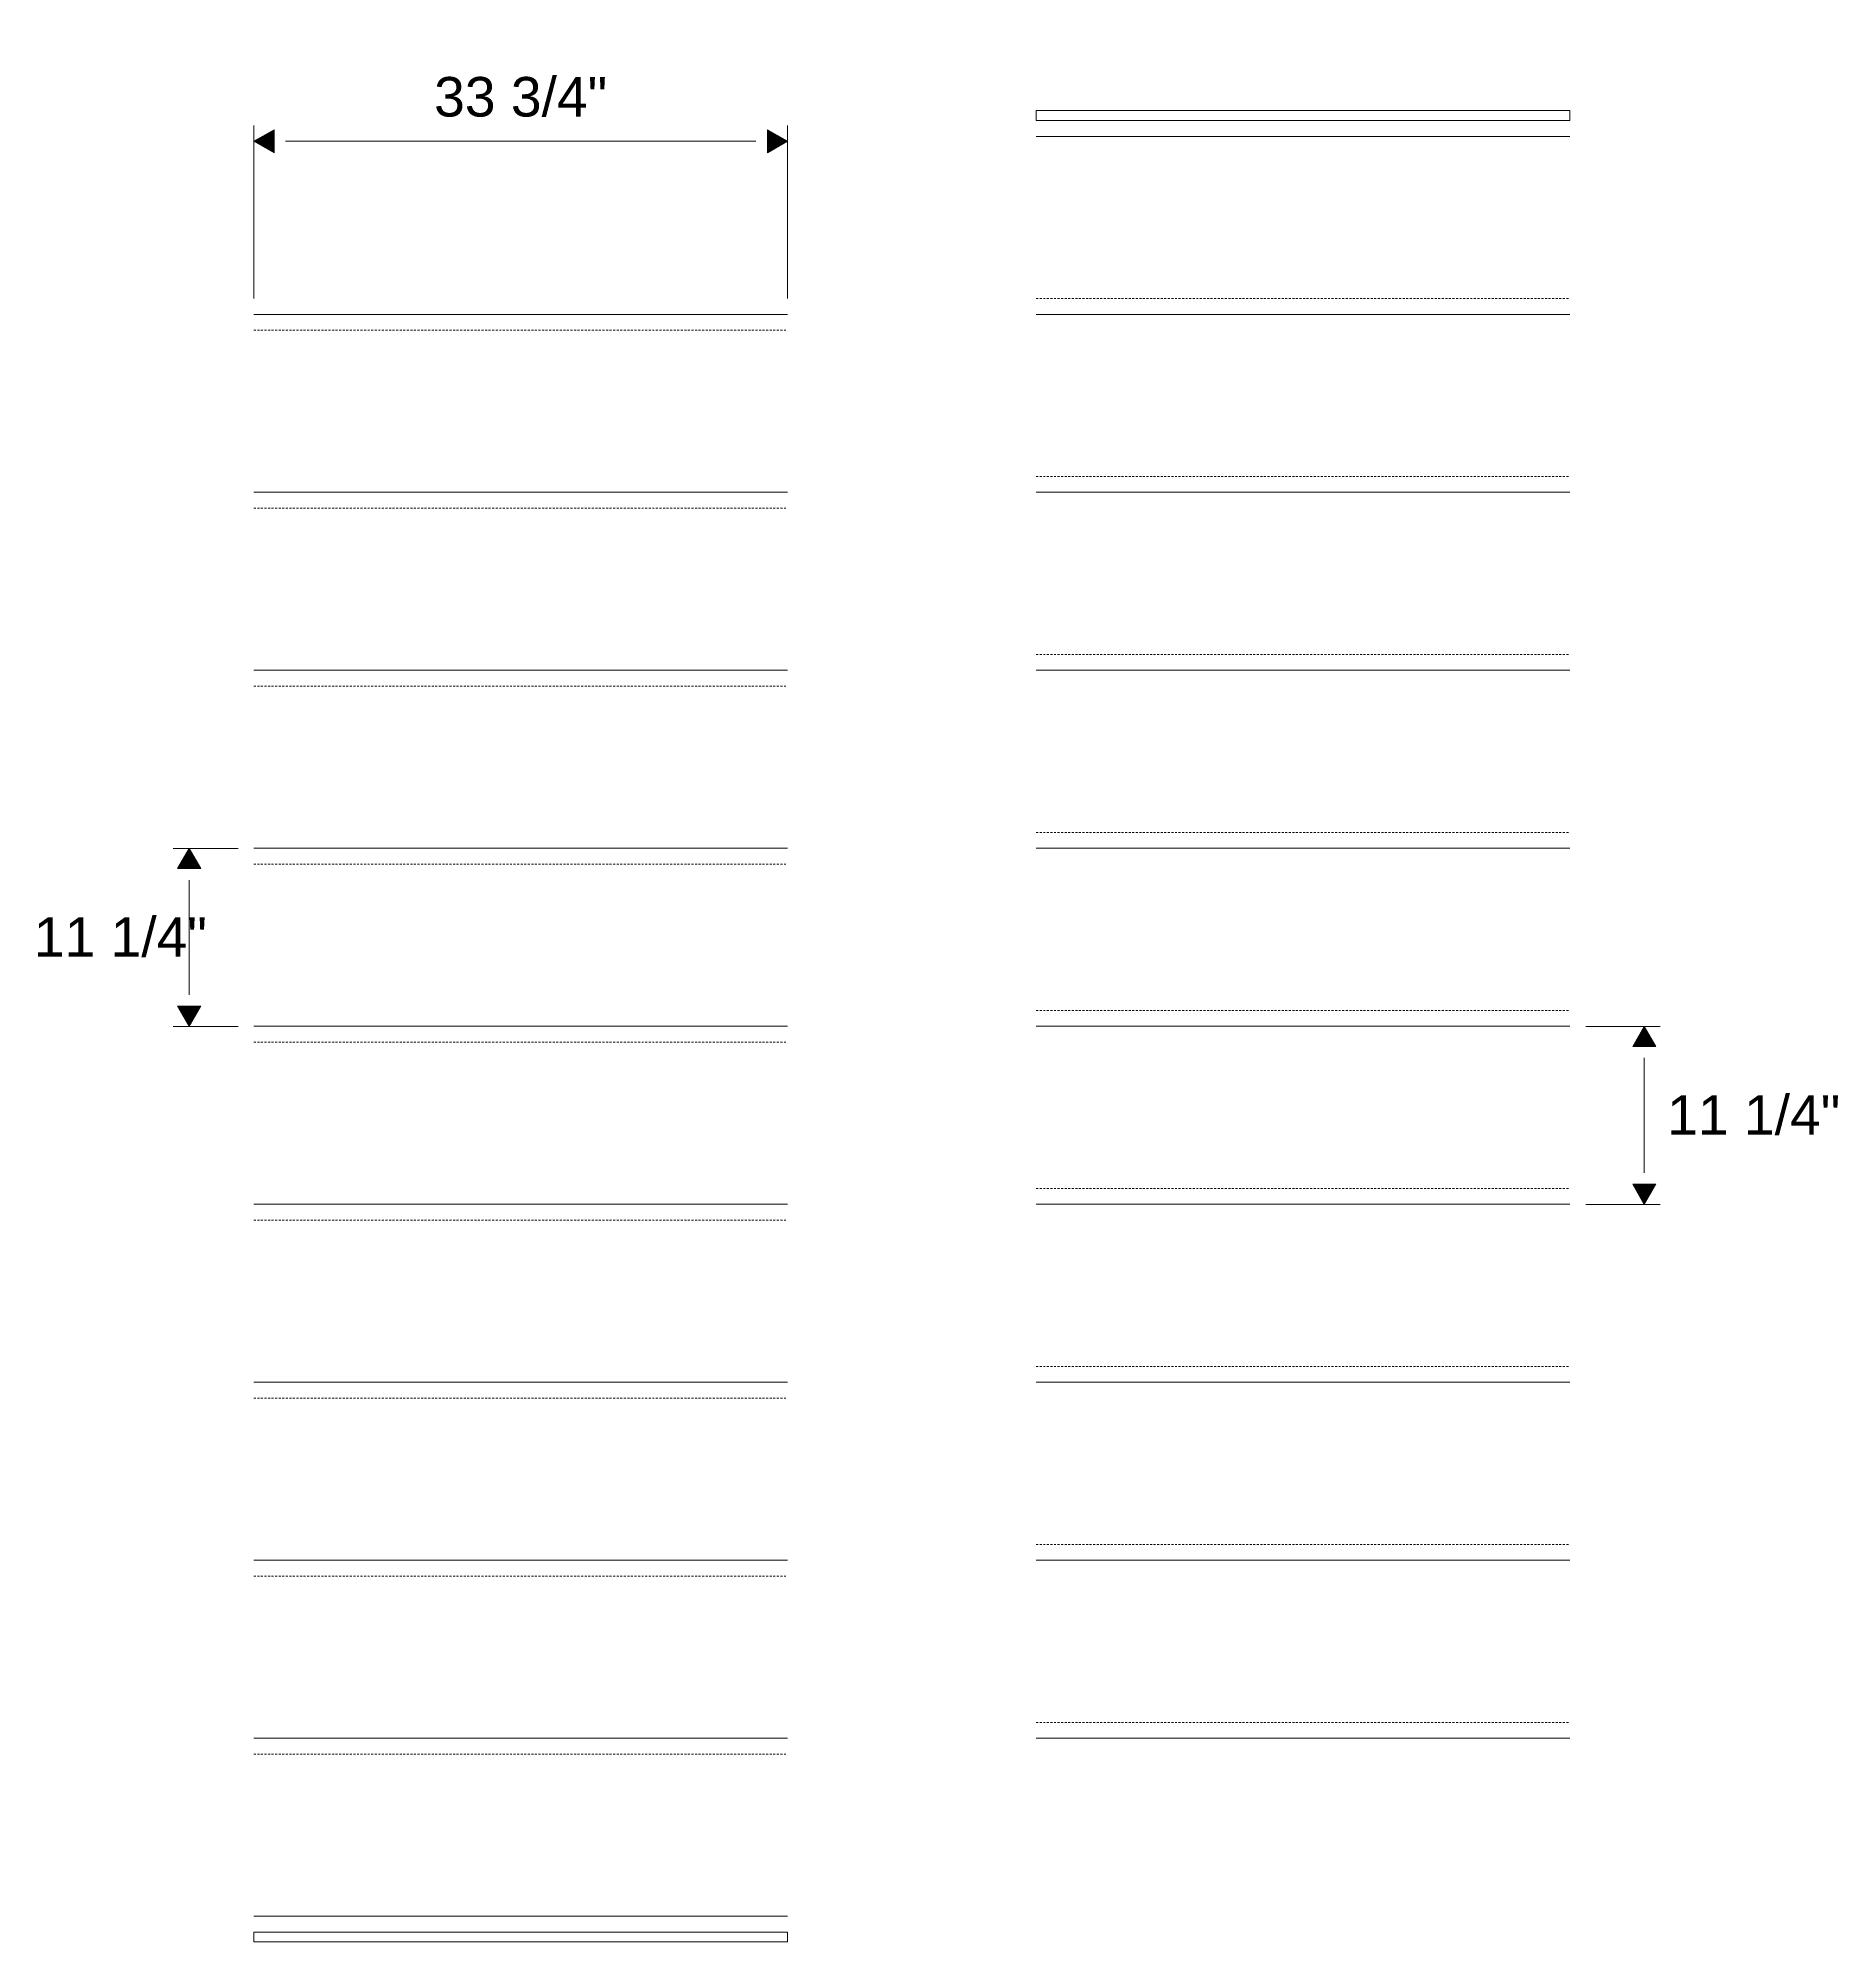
# Model space of a CAD drawing. Header units: inches. Extents: x -20237 to -17371, y 314 to 2010.
# Drawn here: x -20052.4 to -19938.6, y 1193.5 to 1313.8 of the extents above; entities that cross this region are included whole.
import ezdxf

# ---------------------------------------------------------------- set-up
doc = ezdxf.new("R2010")
doc.units = ezdxf.units.IN
doc.header["$MEASUREMENT"] = 0
doc.header["$PDMODE"] = 35
doc.linetypes.add('HIDDEN2', pattern=[0.1875, 0.125, -0.0625])
for name, color, linetype, lineweight in [('Dimension', 3, 'Continuous', 9), ('Kick', 4, 'Continuous', 9), ('Kick-Hidden', 4, 'HIDDEN2', 9), ('Treads', 1, 'Continuous', 15)]:
    doc.layers.add(name, color=color, linetype=linetype, lineweight=lineweight)
doc.styles.add('Dimension and Text', font='arial.ttf', dxfattribs={"height": 0.078125})
doc.dimstyles.new('Jerrod Dimension', dxfattribs={"dimscale": 0, "dimtxt": 0.078125, "dimasz": 0.0625, "dimexe": 0.03125, "dimexo": 0.03125, "dimgap": 0.046875, "dimtad": 1, "dimtih": 1, "dimtoh": 1, "dimdec": 4, "dimzin": 1, "dimdsep": 46, "dimlunit": 5, "dimtxsty": 'Dimension and Text', "dimblk": 'arrow', "dimcen": 2.421875, "dimclrd": 3, "dimclre": 3, "dimclrt": 3, "dimadec": 1, "dimazin": 0, "dimtfac": 1, "dimtdec": 4, "dimtmove": 2, "dimatfit": 3, "dimldrblk": 'arrow', "dimfxl": 1, "dimtfillclr": 256, "dimfrac": 2, "dimlwd": -1, "dimlwe": -1, "dimarcsym": 2})

# ---------------------------------------------------------------- blocks, each defined once
blk = doc.blocks.new('arrow')
at = {"layer": 'Dimension'}
blk.add_hatch(color=0, dxfattribs=at).paths.add_polyline_path([(0, 0), (-0.637, 0.368), (-0.637, -0.368)])
at = {"layer": 'Dimension', "color": 0}
for p, q in [((-0.637, -0.368), (-0.637, 0.368)), ((0, 0), (-0.637, 0.368)), ((-0.637, -0.368), (0, 0))]:
    blk.add_line(p, q, dxfattribs=at)
blk = doc.blocks.new('*D367')
at = {"layer": 'Defpoints', "color": 0}
for p in [(-20038.75, 1262.6), (-20042.85, 1251.35), (-20038.75, 1251.35)]:
    blk.add_point(p, dxfattribs=at)
at = {"layer": 'Dimension', "color": 3}
for p, q in [((-20039.75, 1262.6), (-20043.85, 1262.6)), ((-20042.85, 1260.6), (-20042.85, 1253.35)), ((-20039.75, 1251.35), (-20043.85, 1251.35))]:
    blk.add_line(p, q, dxfattribs=at)
at = {"layer": 'Dimension', "color": 3, "xscale": 2, "yscale": 2, "zscale": 2}
for p, rotation in [((-20042.85, 1262.6), 90), ((-20042.85, 1251.35), 270)]:
    blk.add_blockref('arrow', p, dxfattribs=dict(at, rotation=rotation))
at = {"layer": 'Dimension', "color": 3, "insert": (-20047.19, 1256.98), "char_height": 2.5, "attachment_point": 5, "style": 'Dimension and Text'}
blk.add_mtext('11 1/4"', dxfattribs=at)
blk = doc.blocks.new('*D369')
at = {"layer": 'Defpoints', "color": 0}
for p in [(-19955.53, 1251.35), (-19950.83, 1251.35), (-19955.53, 1240.1)]:
    blk.add_point(p, dxfattribs=at)
at = {"layer": 'Dimension', "color": 3}
for p, q in [((-19954.53, 1251.35), (-19949.83, 1251.35)), ((-19950.83, 1242.1), (-19950.83, 1249.35)), ((-19954.53, 1240.1), (-19949.83, 1240.1))]:
    blk.add_line(p, q, dxfattribs=at)
at = {"layer": 'Dimension', "color": 3, "xscale": 2, "yscale": 2, "zscale": 2}
for p, rotation in [((-19950.83, 1251.35), 90), ((-19950.83, 1240.1), 270)]:
    blk.add_blockref('arrow', p, dxfattribs=dict(at, rotation=rotation))
at = {"layer": 'Dimension', "color": 3, "insert": (-19943.91, 1245.73), "char_height": 2.5, "attachment_point": 5, "style": 'Dimension and Text'}
blk.add_mtext('11 1/4"', dxfattribs=at)
blk = doc.blocks.new('*D435')
at = {"layer": 'Defpoints', "color": 0}
for p in [(-20038.75, 1307.29), (-20038.75, 1296.35), (-20005, 1296.35)]:
    blk.add_point(p, dxfattribs=at)
at = {"layer": 'Treads', "color": 3}
for p, q in [((-20038.75, 1297.35), (-20038.75, 1308.29)), ((-20005, 1297.35), (-20005, 1308.29)), ((-20007, 1307.29), (-20036.75, 1307.29))]:
    blk.add_line(p, q, dxfattribs=at)
at = {"layer": 'Treads', "color": 3, "xscale": 2, "yscale": 2, "zscale": 2, "rotation": 180}
blk.add_blockref('arrow', (-20038.75, 1307.29), dxfattribs=at)
at = {"layer": 'Treads', "color": 3, "xscale": 2, "yscale": 2, "zscale": 2}
blk.add_blockref('arrow', (-20005, 1307.29), dxfattribs=at)
at = {"layer": 'Treads', "color": 3, "insert": (-20021.88, 1310.09), "char_height": 2.5, "attachment_point": 5, "style": 'Dimension and Text'}
blk.add_mtext('33 3/4"', dxfattribs=at)

msp = doc.modelspace()

# ---------------------------------------------------------------- linework, layer by layer
at = {"layer": 'Kick'}
for points in [[(-19989.28045, 1309.22912), (-19955.53045, 1309.22912), (-19955.53045, 1308.60412), (-19989.28045, 1308.60412)], [(-20038.75376, 1193.47912), (-20005.00376, 1193.47912), (-20005.00376, 1194.10412), (-20038.75376, 1194.10412)]]:
    msp.add_lwpolyline(points, close=True, dxfattribs=at)
at = {"layer": 'Kick-Hidden'}
for p, q in [((-19989.28045, 1297.35412), (-19955.53045, 1297.35412)), ((-20038.75376, 1295.35412), (-20005.00376, 1295.35412)), ((-19989.28045, 1286.10412), (-19955.53045, 1286.10412)), ((-20038.75376, 1284.10412), (-20005.00376, 1284.10412)), ((-19989.28045, 1274.85412), (-19955.53045, 1274.85412)), ((-20038.75376, 1272.85412), (-20005.00376, 1272.85412)), ((-19989.28045, 1263.60412), (-19955.53045, 1263.60412)), ((-20038.75376, 1261.60412), (-20005.00376, 1261.60412)), ((-19989.28045, 1252.35412), (-19955.53045, 1252.35412)), ((-20038.75376, 1250.35412), (-20005.00376, 1250.35412)), ((-19989.28045, 1241.10412), (-19955.53045, 1241.10412)), ((-20038.75376, 1239.10412), (-20005.00376, 1239.10412)), ((-19989.28045, 1229.85412), (-19955.53045, 1229.85412)), ((-20038.75376, 1227.85412), (-20005.00376, 1227.85412)), ((-19989.28045, 1218.60412), (-19955.53045, 1218.60412)), ((-20038.75376, 1216.60412), (-20005.00376, 1216.60412)), ((-19989.28045, 1207.35412), (-19955.53045, 1207.35412)), ((-20038.75376, 1205.35412), (-20005.00376, 1205.35412))]:
    msp.add_line(p, q, dxfattribs=at)
at = {"layer": 'Treads'}
for p, q in [((-19989.28045, 1307.60412), (-19955.53045, 1307.60412)), ((-20038.75376, 1296.35412), (-20005.00376, 1296.35412)), ((-19989.28045, 1296.35412), (-19955.53045, 1296.35412)), ((-20038.75376, 1285.10412), (-20005.00376, 1285.10412)), ((-19989.28045, 1285.10412), (-19955.53045, 1285.10412)), ((-20038.75376, 1273.85412), (-20005.00376, 1273.85412)), ((-19989.28045, 1273.85412), (-19955.53045, 1273.85412)), ((-20038.75376, 1262.60412), (-20005.00376, 1262.60412)), ((-19989.28045, 1262.60412), (-19955.53045, 1262.60412)), ((-20038.75376, 1251.35412), (-20005.00376, 1251.35412)), ((-19989.28045, 1251.35412), (-19955.53045, 1251.35412)), ((-20038.75376, 1240.10412), (-20005.00376, 1240.10412)), ((-19989.28045, 1240.10412), (-19955.53045, 1240.10412)), ((-20038.75376, 1228.85412), (-20005.00376, 1228.85412)), ((-19989.28045, 1228.85412), (-19955.53045, 1228.85412)), ((-20038.75376, 1217.60412), (-20005.00376, 1217.60412)), ((-19989.28045, 1217.60412), (-19955.53045, 1217.60412)), ((-20038.75376, 1206.35412), (-20005.00376, 1206.35412)), ((-19989.28045, 1206.35412), (-19955.53045, 1206.35412)), ((-20038.75376, 1195.10412), (-20005.00376, 1195.10412))]:
    msp.add_line(p, q, dxfattribs=at)

# ---------------------------------------------------------------- dimensions: what is measured, and where the dimension line sits
at = {"layer": 'Dimension'}
for base, p1, p2, picture, middle in [((-20042.85256, 1251.35412), (-20038.75376, 1262.60412), (-20038.75376, 1251.35412), '*D367', (-20047.18783, 1256.97912)), ((-19950.83362, 1251.35412), (-19955.53045, 1240.10412), (-19955.53045, 1251.35412), '*D369', (-19943.91308, 1245.72912))]:
    dim = msp.add_linear_dim(base=base, p1=p1, p2=p2, angle=90, dimstyle='Jerrod Dimension', override={"dimpost": '"'}, dxfattribs=at)
    dim.commit()
    dim.dimension.update_dxf_attribs({"geometry": picture, "text_midpoint": middle})
at = {"layer": 'Treads'}
dim = msp.add_linear_dim(base=(-20038.75376, 1307.29461), p1=(-20005.00376, 1296.35412), p2=(-20038.75376, 1296.35412), dimstyle='Jerrod Dimension', override={"dimpost": '"'}, dxfattribs=at)
dim.commit()
dim.dimension.update_dxf_attribs({"geometry": '*D435', "text_midpoint": (-20021.87876, 1310.0881)})

doc.saveas('drawing.dxf')
